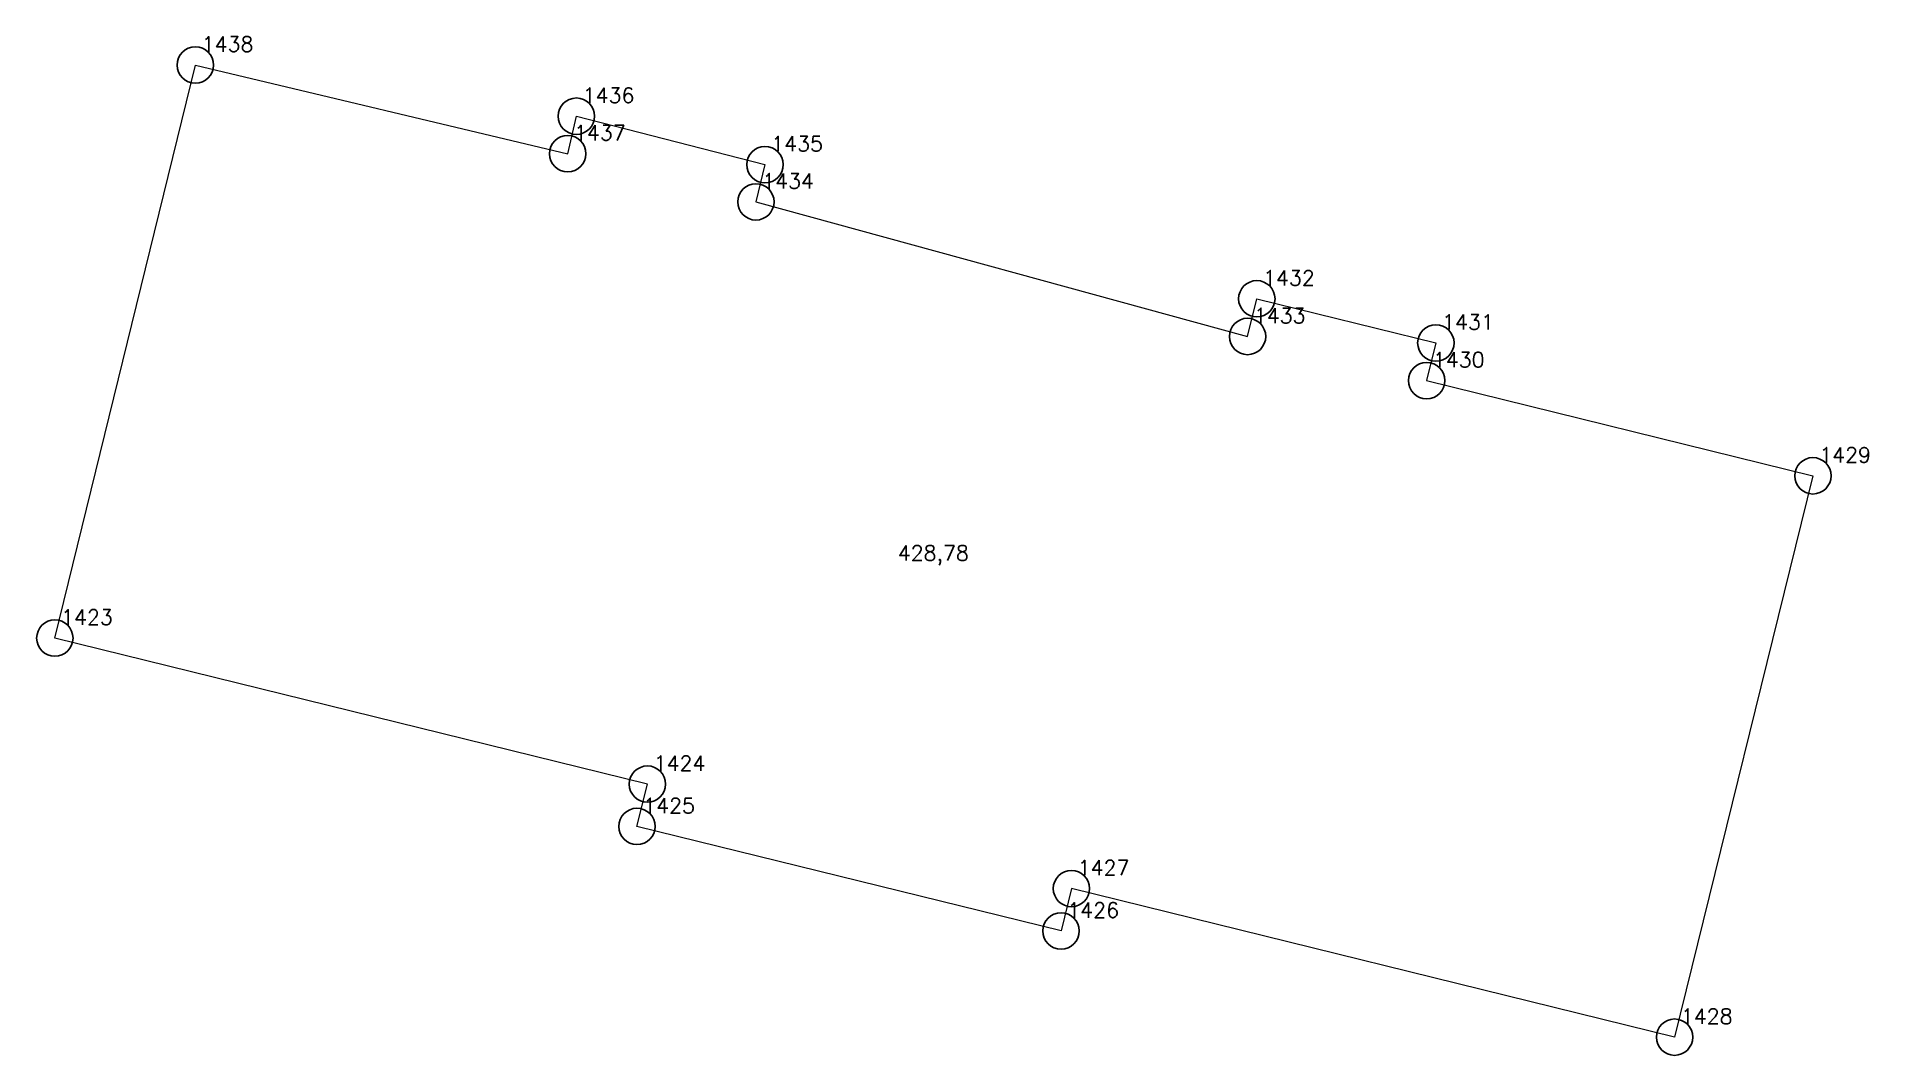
# Model space of a CAD drawing. Extents: x 1390459 to 1399082, y 355064 to 360767.
# Drawn here: x 1394302.9 to 1394340.65, y 359375.37 to 359396.37 of the extents above; entities that cross this region are included whole.
import ezdxf

# ---------------------------------------------------------------- set-up
doc = ezdxf.new("R2010")
doc.units = 0
doc.header["$PDMODE"] = 33
doc.header["$PDSIZE"] = 0.75
doc.layers.add('9 - ценная историческая застройка советский период', color=7, linetype='Continuous')
doc.styles.get("Standard").update_dxf_attribs({"font": 'simplex.shx'})

msp = doc.modelspace()

# ---------------------------------------------------------------- texts
at = {"layer": '9 - ценная историческая застройка советский период', "color": 7}
for s, p in [('1438', (1394306.301, 359396.063)), ('1436', (1394314.154, 359395.008)), ('1437', (1394313.974, 359394.236)), ('1435', (1394318.039, 359394.01)), ('1434', (1394317.853, 359393.242)), ('1432', (1394328.176, 359391.244)), ('1433', (1394327.985, 359390.467)), ('1431', (1394331.866, 359390.335)), ('1430', (1394331.675, 359389.558)), ('1429', (1394339.638, 359387.596)), ('428,78', (1394320.647, 359385.573)), ('1423', (1394303.404, 359384.251)), ('1424', (1394315.617, 359381.241)), ('1425', (1394315.401, 359380.367)), ('1427', (1394324.356, 359379.087)), ('1426', (1394324.141, 359378.213)), ('1428', (1394336.786, 359376.024))]:
    msp.add_text(s, height=0.3111, dxfattribs=at).set_placement(p)

# ---------------------------------------------------------------- linework, layer by layer
at = {"layer": '9 - ценная историческая застройка советский период', "color": 7, "lineweight": 20}
msp.add_lwpolyline([(1394303.275, 359383.976), (1394306.172, 359395.788), (1394313.845, 359393.961), (1394314.024, 359394.734), (1394317.91, 359393.735), (1394317.723, 359392.968), (1394327.856, 359390.193), (1394328.047, 359390.97), (1394331.737, 359390.06), (1394331.546, 359389.284), (1394339.508, 359387.321), (1394336.657, 359375.75), (1394324.227, 359378.813), (1394324.012, 359377.939), (1394315.272, 359380.093), (1394315.488, 359380.966), (1394303.275, 359383.976)], close=True, dxfattribs=at)
at = {"layer": '9 - ценная историческая застройка советский период'}
for p in [(1394306.172, 359395.788), (1394314.024, 359394.734), (1394313.845, 359393.961), (1394317.91, 359393.735), (1394317.723, 359392.968), (1394328.047, 359390.97), (1394327.856, 359390.193), (1394331.737, 359390.06), (1394331.546, 359389.284), (1394339.508, 359387.321), (1394303.275, 359383.976), (1394315.488, 359380.966), (1394315.272, 359380.093), (1394324.227, 359378.813), (1394324.012, 359377.939), (1394336.657, 359375.75)]:
    msp.add_point(p, dxfattribs=at)

msp.set_redraw_order([(e.dxf.handle, doc.entitydb.next_handle()) for e in msp.query("TEXT MTEXT ATTDEF DIMENSION ARC_DIMENSION")])  # texts and dimensions are drawn at this point

doc.saveas('drawing.dxf')
